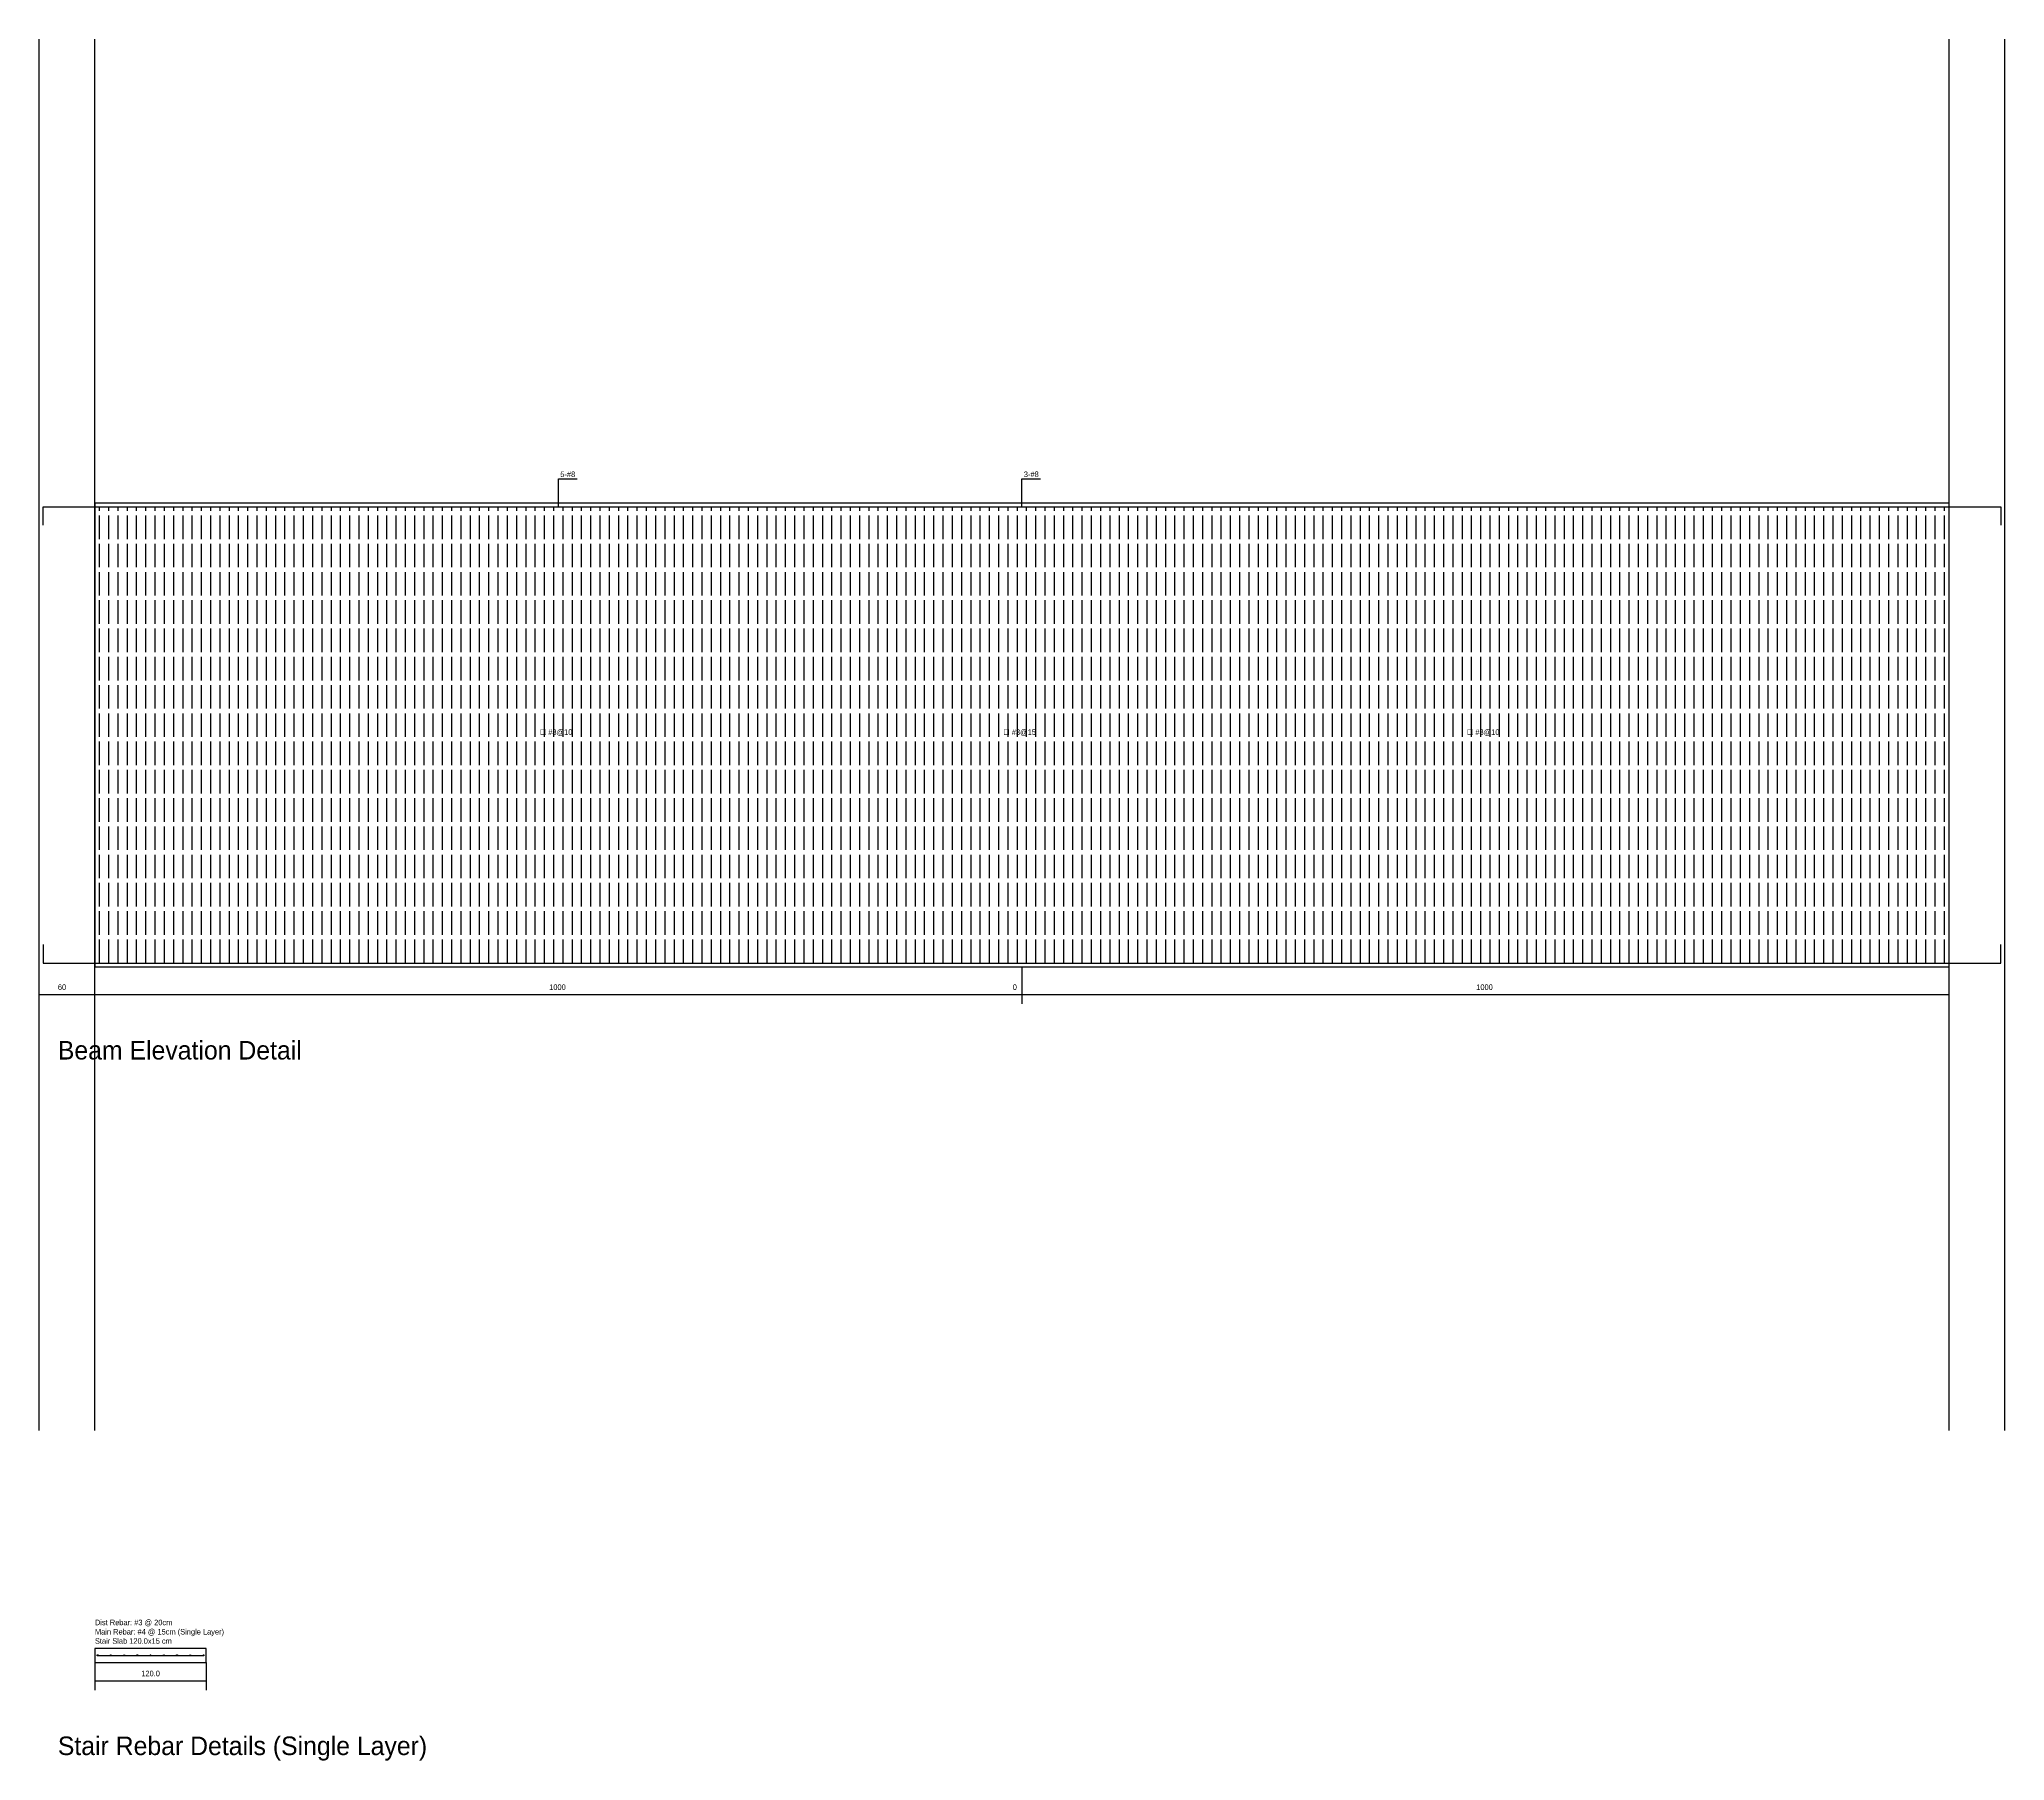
# Model space of a CAD drawing. Header units: metres. Extents: x -3 to 138, y -118 to 51.
# Drawn here: x -3 to 103, y -117.8 to -25 of the extents above; entities that cross this region are included whole.
import ezdxf

# ---------------------------------------------------------------- set-up
doc = ezdxf.new("R2010")
doc.units = ezdxf.units.M
doc.linetypes.add('DASHED', pattern=[1.524, 1.27, -0.254])
for name, color, linetype in [('DIMENSIONS', 6, 'Continuous'), ('REBAR_MAIN', 4, 'Continuous'), ('REBAR_SHEAR', 5, 'Continuous'), ('TEXT', 7, 'Continuous'), ('VIEW_BOX', 8, 'Continuous')]:
    doc.layers.add(name, color=color, linetype=linetype)

msp = doc.modelspace()

# ---------------------------------------------------------------- linework, layer by layer
at = {"layer": 'DIMENSIONS'}
for p, q in [((50, -75), (50, -77)), ((50, -75), (50, -77)), ((-3, -76.5), (0, -76.5)), ((-3, -100), (-3, -77)), ((0, -76.5), (100, -76.5)), ((0, -100), (0, -77)), ((100, -100), (100, -77)), ((0, -112.5), (0, -114)), ((6, -112.5), (6, -114)), ((0, -113.5), (6, -113.5))]:
    msp.add_line(p, q, dxfattribs=at)
at = {"layer": 'REBAR_MAIN'}
msp.add_line((0.15, -112.125), (5.85, -112.125), dxfattribs=at)
for points in [[(-2.8, -51.2), (-2.8, -50.2), (102.8, -50.2), (102.8, -51.2)], [(-2.8, -73.8), (-2.8, -74.8), (102.8, -74.8), (102.8, -73.8)]]:
    msp.add_lwpolyline(points, dxfattribs=at)
for centre in [(0.15, -112.125), (0.863, -112.125), (1.575, -112.125), (2.288, -112.125), (3, -112.125), (3.713, -112.125), (4.425, -112.125), (5.138, -112.125), (5.85, -112.125)]:
    msp.add_circle(centre, 0.03, dxfattribs=at)
at = {"layer": 'REBAR_SHEAR', "linetype": 'DASHED'}
for p, q in [((0.25, -74.8), (0.25, -50.2)), ((0.75, -74.8), (0.75, -50.2)), ((1.25, -74.8), (1.25, -50.2)), ((1.75, -74.8), (1.75, -50.2)), ((2.25, -74.8), (2.25, -50.2)), ((2.75, -74.8), (2.75, -50.2)), ((3.25, -74.8), (3.25, -50.2)), ((3.75, -74.8), (3.75, -50.2)), ((4.25, -74.8), (4.25, -50.2)), ((4.75, -74.8), (4.75, -50.2)), ((5.25, -74.8), (5.25, -50.2)), ((5.75, -74.8), (5.75, -50.2)), ((6.25, -74.8), (6.25, -50.2)), ((6.75, -74.8), (6.75, -50.2)), ((7.25, -74.8), (7.25, -50.2)), ((7.75, -74.8), (7.75, -50.2)), ((8.25, -74.8), (8.25, -50.2)), ((8.75, -74.8), (8.75, -50.2)), ((9.25, -74.8), (9.25, -50.2)), ((9.75, -74.8), (9.75, -50.2)), ((10.25, -74.8), (10.25, -50.2)), ((10.75, -74.8), (10.75, -50.2)), ((11.25, -74.8), (11.25, -50.2)), ((11.75, -74.8), (11.75, -50.2)), ((12.25, -74.8), (12.25, -50.2)), ((12.75, -74.8), (12.75, -50.2)), ((13.25, -74.8), (13.25, -50.2)), ((13.75, -74.8), (13.75, -50.2)), ((14.25, -74.8), (14.25, -50.2)), ((14.75, -74.8), (14.75, -50.2)), ((15.25, -74.8), (15.25, -50.2)), ((15.75, -74.8), (15.75, -50.2)), ((16.25, -74.8), (16.25, -50.2)), ((16.75, -74.8), (16.75, -50.2)), ((17.25, -74.8), (17.25, -50.2)), ((17.75, -74.8), (17.75, -50.2)), ((18.25, -74.8), (18.25, -50.2)), ((18.75, -74.8), (18.75, -50.2)), ((19.25, -74.8), (19.25, -50.2)), ((19.75, -74.8), (19.75, -50.2)), ((20.25, -74.8), (20.25, -50.2)), ((20.75, -74.8), (20.75, -50.2)), ((21.25, -74.8), (21.25, -50.2)), ((21.75, -74.8), (21.75, -50.2)), ((22.25, -74.8), (22.25, -50.2)), ((22.75, -74.8), (22.75, -50.2)), ((23.25, -74.8), (23.25, -50.2)), ((23.75, -74.8), (23.75, -50.2)), ((24.25, -74.8), (24.25, -50.2)), ((24.75, -74.8), (24.75, -50.2)), ((25.25, -74.8), (25.25, -50.2)), ((25.75, -74.8), (25.75, -50.2)), ((26.25, -74.8), (26.25, -50.2)), ((26.75, -74.8), (26.75, -50.2)), ((27.25, -74.8), (27.25, -50.2)), ((27.75, -74.8), (27.75, -50.2)), ((28.25, -74.8), (28.25, -50.2)), ((28.75, -74.8), (28.75, -50.2)), ((29.25, -74.8), (29.25, -50.2)), ((29.75, -74.8), (29.75, -50.2)), ((30.25, -74.8), (30.25, -50.2)), ((30.75, -74.8), (30.75, -50.2)), ((31.25, -74.8), (31.25, -50.2)), ((31.75, -74.8), (31.75, -50.2)), ((32.25, -74.8), (32.25, -50.2)), ((32.75, -74.8), (32.75, -50.2)), ((33.25, -74.8), (33.25, -50.2)), ((33.75, -74.8), (33.75, -50.2)), ((34.25, -74.8), (34.25, -50.2)), ((34.75, -74.8), (34.75, -50.2)), ((35.25, -74.8), (35.25, -50.2)), ((35.75, -74.8), (35.75, -50.2)), ((36.25, -74.8), (36.25, -50.2)), ((36.75, -74.8), (36.75, -50.2)), ((37.25, -74.8), (37.25, -50.2)), ((37.75, -74.8), (37.75, -50.2)), ((38.25, -74.8), (38.25, -50.2)), ((38.75, -74.8), (38.75, -50.2)), ((39.25, -74.8), (39.25, -50.2)), ((39.75, -74.8), (39.75, -50.2)), ((40.25, -74.8), (40.25, -50.2)), ((40.75, -74.8), (40.75, -50.2)), ((41.25, -74.8), (41.25, -50.2)), ((41.75, -74.8), (41.75, -50.2)), ((42.25, -74.8), (42.25, -50.2)), ((42.75, -74.8), (42.75, -50.2)), ((43.25, -74.8), (43.25, -50.2)), ((43.75, -74.8), (43.75, -50.2)), ((44.25, -74.8), (44.25, -50.2)), ((44.75, -74.8), (44.75, -50.2)), ((45.25, -74.8), (45.25, -50.2)), ((45.75, -74.8), (45.75, -50.2)), ((46.25, -74.8), (46.25, -50.2)), ((46.75, -74.8), (46.75, -50.2)), ((47.25, -74.8), (47.25, -50.2)), ((47.75, -74.8), (47.75, -50.2)), ((48.25, -74.8), (48.25, -50.2)), ((48.75, -74.8), (48.75, -50.2)), ((49.25, -74.8), (49.25, -50.2)), ((49.75, -74.8), (49.75, -50.2)), ((50.25, -74.8), (50.25, -50.2)), ((50.75, -74.8), (50.75, -50.2)), ((51.25, -74.8), (51.25, -50.2)), ((51.75, -74.8), (51.75, -50.2)), ((52.25, -74.8), (52.25, -50.2)), ((52.75, -74.8), (52.75, -50.2)), ((53.25, -74.8), (53.25, -50.2)), ((53.75, -74.8), (53.75, -50.2)), ((54.25, -74.8), (54.25, -50.2)), ((54.75, -74.8), (54.75, -50.2)), ((55.25, -74.8), (55.25, -50.2)), ((55.75, -74.8), (55.75, -50.2)), ((56.25, -74.8), (56.25, -50.2)), ((56.75, -74.8), (56.75, -50.2)), ((57.25, -74.8), (57.25, -50.2)), ((57.75, -74.8), (57.75, -50.2)), ((58.25, -74.8), (58.25, -50.2)), ((58.75, -74.8), (58.75, -50.2)), ((59.25, -74.8), (59.25, -50.2)), ((59.75, -74.8), (59.75, -50.2)), ((60.25, -74.8), (60.25, -50.2)), ((60.75, -74.8), (60.75, -50.2)), ((61.25, -74.8), (61.25, -50.2)), ((61.75, -74.8), (61.75, -50.2)), ((62.25, -74.8), (62.25, -50.2)), ((62.75, -74.8), (62.75, -50.2)), ((63.25, -74.8), (63.25, -50.2)), ((63.75, -74.8), (63.75, -50.2)), ((64.25, -74.8), (64.25, -50.2)), ((64.75, -74.8), (64.75, -50.2)), ((65.25, -74.8), (65.25, -50.2)), ((65.75, -74.8), (65.75, -50.2)), ((66.25, -74.8), (66.25, -50.2)), ((66.75, -74.8), (66.75, -50.2)), ((67.25, -74.8), (67.25, -50.2)), ((67.75, -74.8), (67.75, -50.2)), ((68.25, -74.8), (68.25, -50.2)), ((68.75, -74.8), (68.75, -50.2)), ((69.25, -74.8), (69.25, -50.2)), ((69.75, -74.8), (69.75, -50.2)), ((70.25, -74.8), (70.25, -50.2)), ((70.75, -74.8), (70.75, -50.2)), ((71.25, -74.8), (71.25, -50.2)), ((71.75, -74.8), (71.75, -50.2)), ((72.25, -74.8), (72.25, -50.2)), ((72.75, -74.8), (72.75, -50.2)), ((73.25, -74.8), (73.25, -50.2)), ((73.75, -74.8), (73.75, -50.2)), ((74.25, -74.8), (74.25, -50.2)), ((74.75, -74.8), (74.75, -50.2)), ((75.25, -74.8), (75.25, -50.2)), ((75.75, -74.8), (75.75, -50.2)), ((76.25, -74.8), (76.25, -50.2)), ((76.75, -74.8), (76.75, -50.2)), ((77.25, -74.8), (77.25, -50.2)), ((77.75, -74.8), (77.75, -50.2)), ((78.25, -74.8), (78.25, -50.2)), ((78.75, -74.8), (78.75, -50.2)), ((79.25, -74.8), (79.25, -50.2)), ((79.75, -74.8), (79.75, -50.2)), ((80.25, -74.8), (80.25, -50.2)), ((80.75, -74.8), (80.75, -50.2)), ((81.25, -74.8), (81.25, -50.2)), ((81.75, -74.8), (81.75, -50.2)), ((82.25, -74.8), (82.25, -50.2)), ((82.75, -74.8), (82.75, -50.2)), ((83.25, -74.8), (83.25, -50.2)), ((83.75, -74.8), (83.75, -50.2)), ((84.25, -74.8), (84.25, -50.2)), ((84.75, -74.8), (84.75, -50.2)), ((85.25, -74.8), (85.25, -50.2)), ((85.75, -74.8), (85.75, -50.2)), ((86.25, -74.8), (86.25, -50.2)), ((86.75, -74.8), (86.75, -50.2)), ((87.25, -74.8), (87.25, -50.2)), ((87.75, -74.8), (87.75, -50.2)), ((88.25, -74.8), (88.25, -50.2)), ((88.75, -74.8), (88.75, -50.2)), ((89.25, -74.8), (89.25, -50.2)), ((89.75, -74.8), (89.75, -50.2)), ((90.25, -74.8), (90.25, -50.2)), ((90.75, -74.8), (90.75, -50.2)), ((91.25, -74.8), (91.25, -50.2)), ((91.75, -74.8), (91.75, -50.2)), ((92.25, -74.8), (92.25, -50.2)), ((92.75, -74.8), (92.75, -50.2)), ((93.25, -74.8), (93.25, -50.2)), ((93.75, -74.8), (93.75, -50.2)), ((94.25, -74.8), (94.25, -50.2)), ((94.75, -74.8), (94.75, -50.2)), ((95.25, -74.8), (95.25, -50.2)), ((95.75, -74.8), (95.75, -50.2)), ((96.25, -74.8), (96.25, -50.2)), ((96.75, -74.8), (96.75, -50.2)), ((97.25, -74.8), (97.25, -50.2)), ((97.75, -74.8), (97.75, -50.2)), ((98.25, -74.8), (98.25, -50.2)), ((98.75, -74.8), (98.75, -50.2)), ((99.25, -74.8), (99.25, -50.2)), ((99.75, -74.8), (99.75, -50.2))]:
    msp.add_line(p, q, dxfattribs=at)
at = {"layer": 'TEXT'}
for p, q in [((25, -50.2), (25, -48.7)), ((25, -48.7), (26, -48.7)), ((50, -50.2), (50, -48.7)), ((50, -48.7), (51, -48.7))]:
    msp.add_line(p, q, dxfattribs=at)
at = {"layer": 'VIEW_BOX'}
for p, q in [((-3, -100), (-3, -25)), ((0, -100), (0, -25)), ((100, -100), (100, -25)), ((103, -100), (103, -25))]:
    msp.add_line(p, q, dxfattribs=at)
for points in [[(0, -75), (100, -75), (100, -50), (0, -50), (0, -75)], [(0, -112.5), (6, -112.5), (6, -111.75), (0, -111.75), (0, -112.5)]]:
    msp.add_lwpolyline(points, dxfattribs=at)

# ---------------------------------------------------------------- texts
at = {"layer": 'TEXT'}
for s, height, p in [('5-#8', 0.3, (25.1, -48.6)), ('3-#8', 0.3, (50.1, -48.6)), ('☐ #3@10', 0.3, (24, -62.5)), ('☐ #3@15', 0.3, (49, -62.5)), ('☐ #3@10', 0.3, (74, -62.5)), ('60', 0.3, (-2, -76.25)), ('1000', 0.3, (24.5, -76.25)), ('0', 0.3, (49.5, -76.25)), ('1000', 0.3, (74.5, -76.25)), ('Beam Elevation Detail', 1, (-2, -80)), ('Dist Rebar: #3 @ 20cm', 0.3, (0, -110.5)), ('Stair Slab 120.0x15 cm', 0.3, (0, -111.5)), ('Main Rebar: #4 @ 15cm (Single Layer)', 0.3, (0, -111)), ('120.0', 0.3, (2.5, -113.25)), ('Stair Rebar Details (Single Layer)', 1, (-2, -117.5))]:
    msp.add_text(s, height=height, dxfattribs=at).set_placement(p)

doc.saveas('drawing.dxf')
